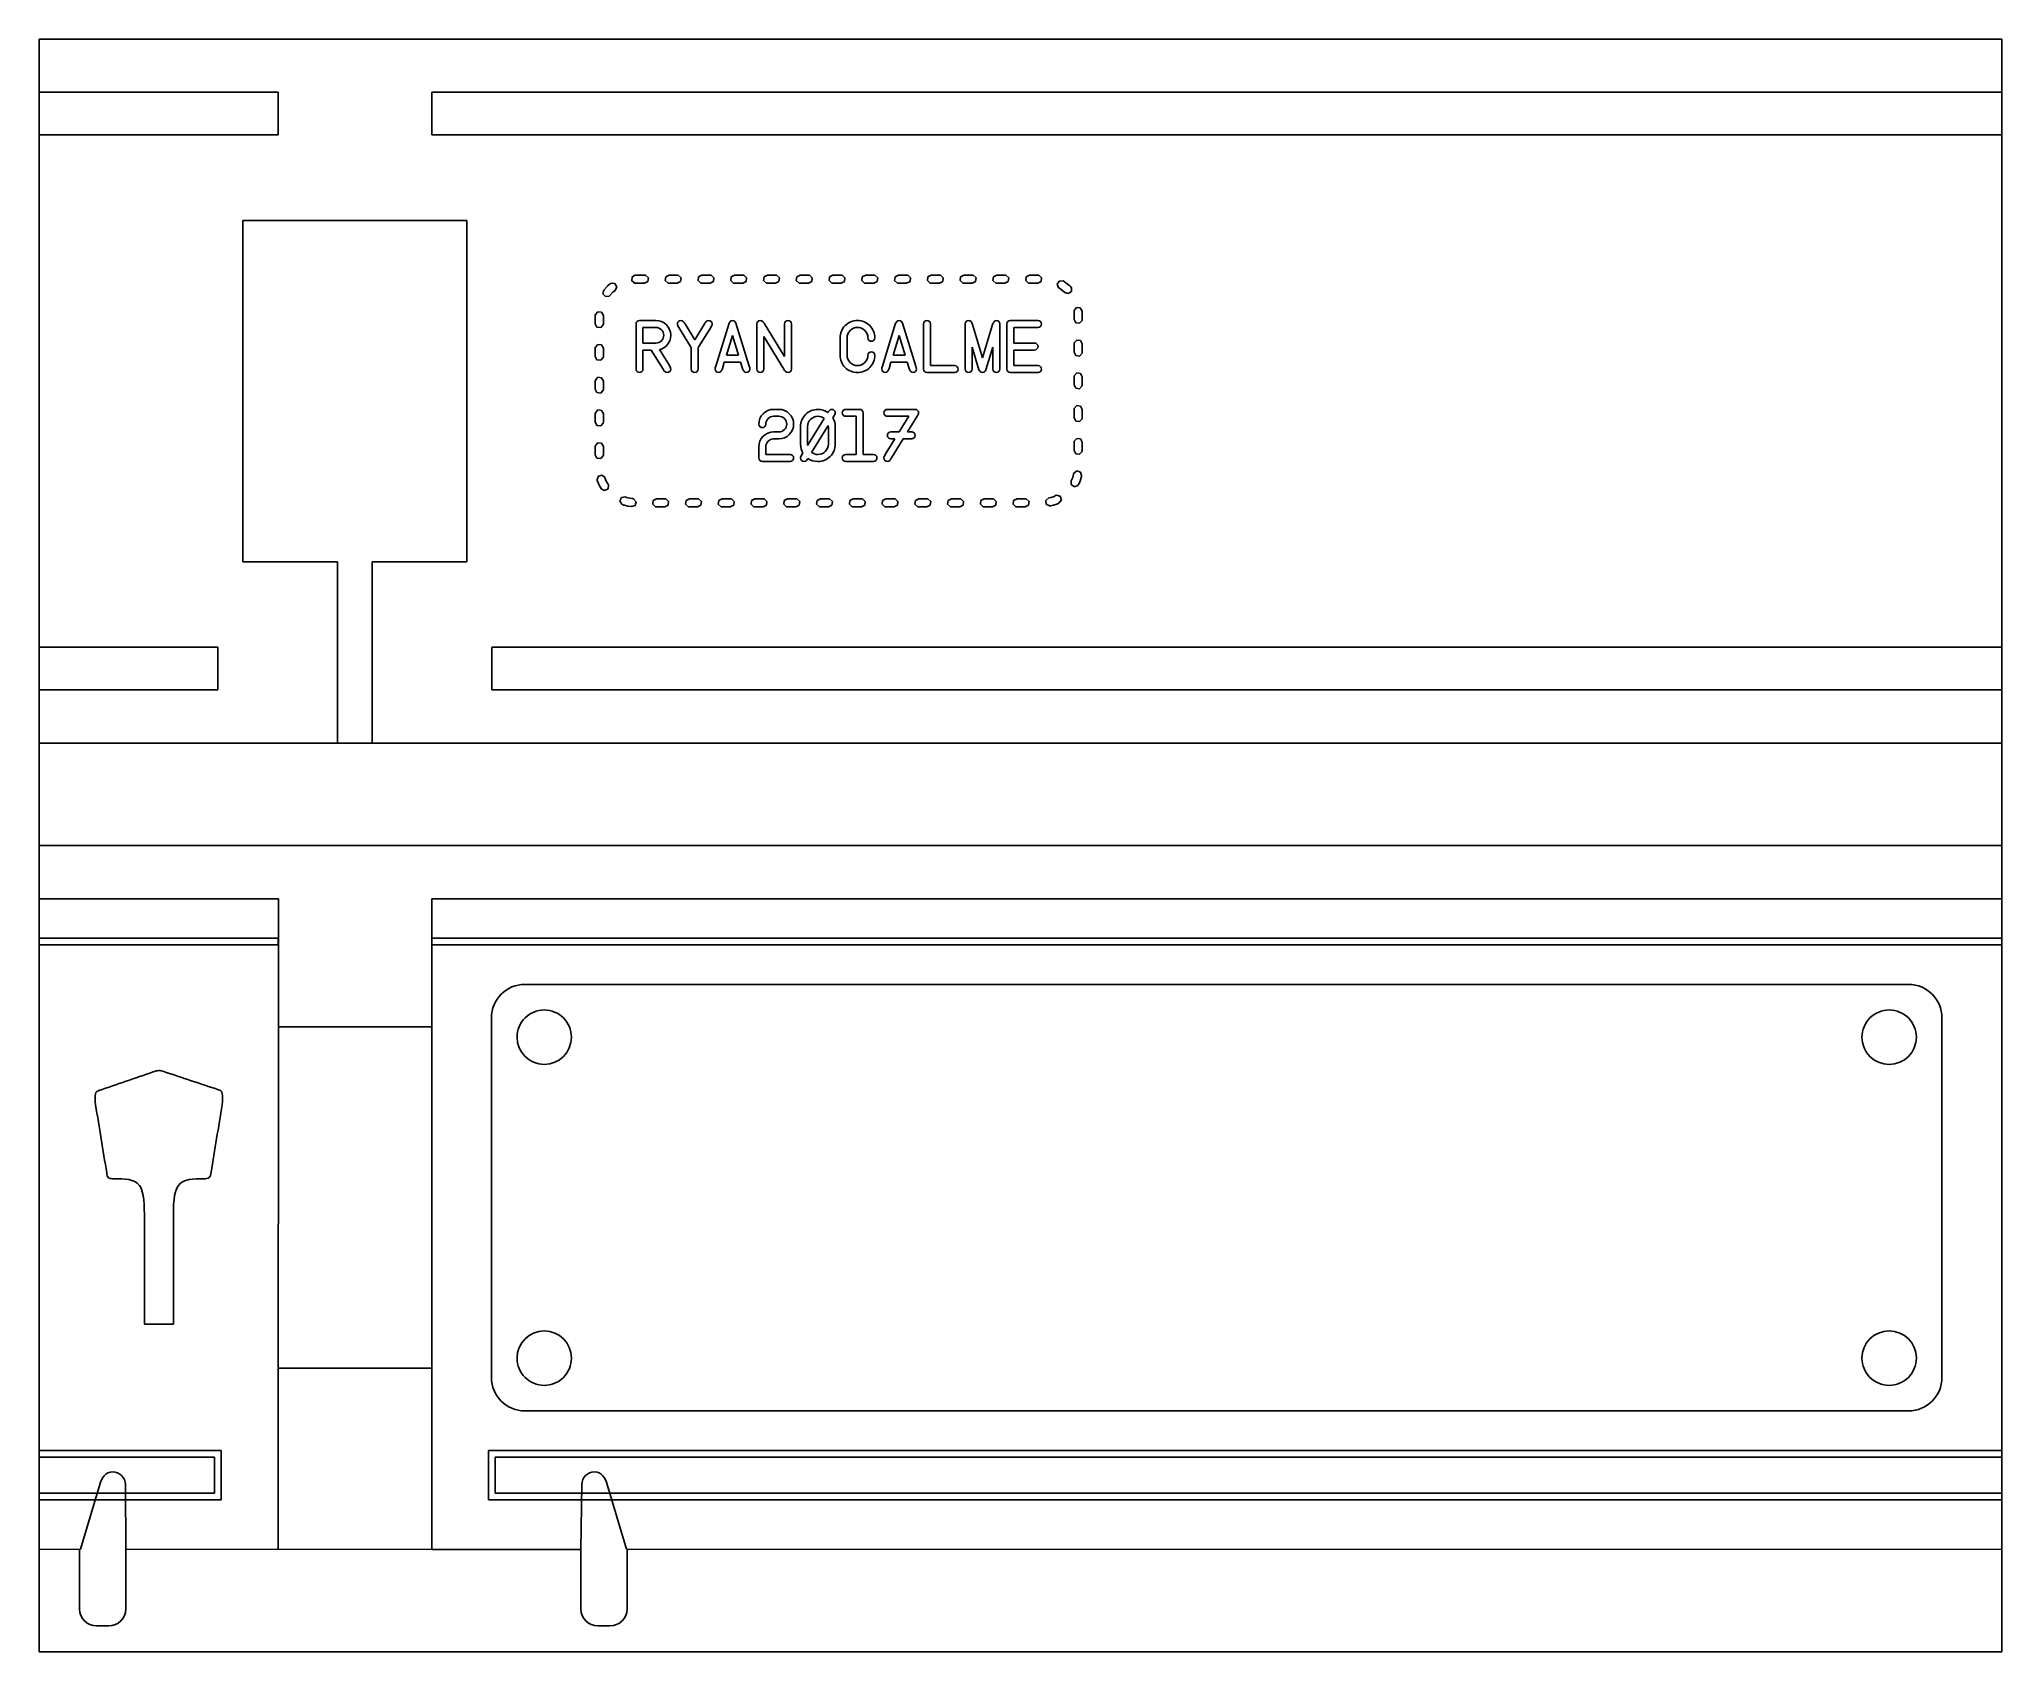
# Model space of a CAD drawing. Extents: x 6 to 299, y 8 to 248.
import ezdxf

# ---------------------------------------------------------------- set-up
doc = ezdxf.new("R2010")
doc.units = 0
doc.layers.add('Layer_1', color=7, linetype='CONTINUOUS')

msp = doc.modelspace()

# ---------------------------------------------------------------- linework, layer by layer
at = {"layer": 'Layer_1', "color": 7}
for p, q in [((6.45145, 247.538349), (298.551453, 247.538349)), ((6.45145, 142.763348), (6.45145, 247.538349)), ((298.551453, 247.538349), (298.551453, 142.763348)), ((298.551453, 142.763348), (6.45145, 142.763348)), ((6.45145, 127.523338), (6.45145, 142.763338)), ((298.551453, 142.763338), (298.551453, 127.523338)), ((6.45147, 22.748338), (6.45147, 127.523338)), ((6.45147, 127.523338), (298.55147, 127.523338)), ((298.55147, 127.523338), (298.55147, 22.748338)), ((6.45147, 119.585828), (42.05705, 119.585828)), ((42.05705, 119.585828), (41.99968, 22.760088)), ((64.85971, 22.753318), (64.85971, 119.585828)), ((64.85971, 119.585828), (298.55147, 119.585828)), ((64.85971, 100.535748), (41.9997, 100.535748)), ((41.9997, 49.735738), (64.85971, 49.735738)), ((12.58725, 22.754058), (15.45973, 32.381328)), ((19.26983, 32.381328), (19.32881, 22.748318)), ((87.1926, 32.381338), (87.06215, 22.748318)), ((93.87518, 22.754068), (91.0027, 32.381338)), ((12.58725, 22.754058), (6.45147, 22.748338)), ((6.45156, 22.748318), (6.45156, 7.507908)), ((12.44965, 13.884778), (12.44965, 22.748318)), ((41.99968, 22.760088), (19.32881, 22.748318)), ((19.32881, 22.748318), (19.32881, 13.884778)), ((41.99968, 22.760088), (64.85971, 22.753318)), ((87.06215, 22.748318), (64.85971, 22.753318)), ((87.06215, 13.884778), (87.06215, 22.748318)), ((298.551477, 22.748318), (93.87519, 22.754068)), ((298.55147, 22.748338), (93.87519, 22.754068)), ((93.94132, 22.748318), (93.94132, 13.884778)), ((298.551592, 7.507908), (298.551592, 22.748318)), ((16.78892, 11.344368), (14.98954, 11.344368)), ((91.40142, 11.344368), (89.60205, 11.344368)), ((6.45156, 7.507908), (298.551592, 7.507908))]:
    msp.add_line(p, q, dxfattribs=at)
at = {"layer": 'Layer_1', "color": 5}
for p, q in [((41.99964, 239.664352), (6.45142, 239.664352)), ((41.99964, 233.314351), (41.99964, 239.664352)), ((298.551448, 239.664352), (64.85975, 239.664352)), ((64.85975, 239.664352), (64.85975, 233.314351)), ((6.45142, 233.314351), (41.99964, 233.314351)), ((64.85975, 233.314351), (298.551448, 233.314351)), ((70.0983, 220.550754), (36.76131, 220.550754)), ((36.76131, 220.550754), (36.76131, 169.750748)), ((70.0983, 169.750748), (70.0983, 220.550754)), ((36.76131, 169.750748), (50.83177, 169.750748)), ((50.83177, 169.750748), (50.83177, 142.763248)), ((56.02732, 142.763248), (56.02732, 169.750748)), ((56.02732, 169.750748), (70.0983, 169.750748)), ((33.03688, 157.050788), (6.45142, 157.050788)), ((33.03688, 150.700788), (33.03688, 157.050788)), ((298.551448, 157.050788), (73.82199, 157.050788)), ((73.82199, 157.050788), (73.82199, 150.700788)), ((6.45142, 150.700788), (33.03688, 150.700788)), ((73.82199, 150.700788), (298.551448, 150.700788)), ((284.65578, 106.853858), (78.75568, 106.853858)), ((81.61546, 103.044268), (81.61546, 103.044268)), ((281.7955, 103.044268), (281.7955, 103.044268)), ((73.75547, 101.854158), (73.75547, 48.354058)), ((289.65548, 48.354058), (289.65548, 101.854158)), ((22.09846, 56.247828), (22.09846, 71.897928)), ((26.41646, 71.897928), (26.41646, 56.247828)), ((26.41646, 56.247828), (22.09846, 56.247828)), ((81.61546, 55.264228), (81.61546, 55.264228)), ((281.7955, 55.264228), (281.7955, 55.264228)), ((78.75568, 43.353848), (284.65578, 43.353848))]:
    msp.add_line(p, q, dxfattribs=at)
at = {"layer": 'Layer_1', "color": 3}
for p, q in [((90.96643, 210.751903), (90.4801, 210.206981)), ((91.00549, 210.794872), (90.96643, 210.751903)), ((91.05237, 210.830028), (91.00549, 210.794872)), ((91.44104, 211.126903), (91.05237, 210.830028)), ((91.57581, 211.205028), (91.44104, 211.126903)), ((92.13831, 211.1562), (91.57581, 211.205028)), ((92.41956, 210.667919), (92.13831, 211.1562)), ((92.18127, 210.1562), (92.41956, 210.667919)), ((94.68518, 212.152294), (94.63831, 211.589794)), ((94.63831, 211.589794), (95.07385, 211.230419)), ((95.17151, 212.435497), (94.68518, 212.152294)), ((95.07385, 211.230419), (95.22815, 211.2187)), ((95.2926, 212.441356), (95.17151, 212.435497)), ((95.22815, 211.2187), (95.31799, 211.222606)), ((95.31409, 212.439403), (95.2926, 212.441356)), ((95.3219, 212.443309), (95.31409, 212.439403)), ((95.31799, 211.222606), (95.3219, 211.222606)), ((96.54065, 212.443309), (95.3219, 212.443309)), ((95.3219, 211.222606), (96.54065, 211.222606)), ((96.69299, 212.423778), (96.54065, 212.443309)), ((96.54065, 211.222606), (97.04065, 211.484325)), ((97.11291, 212.044872), (96.69299, 212.423778)), ((97.04065, 211.484325), (97.11291, 212.044872)), ((99.69885, 212.181591), (99.62659, 211.621044)), ((99.62659, 211.621044), (100.04456, 211.242138)), ((100.19885, 212.443309), (99.69885, 212.181591)), ((100.04456, 211.242138), (100.19885, 211.222606)), ((101.4176, 212.443309), (100.19885, 212.443309)), ((100.19885, 211.222606), (101.4176, 211.222606)), ((101.56995, 212.423778), (101.4176, 212.443309)), ((101.4176, 211.222606), (101.9176, 211.484325)), ((101.98987, 212.044872), (101.56995, 212.423778)), ((101.9176, 211.484325), (101.98987, 212.044872)), ((104.57581, 212.181591), (104.50354, 211.621044)), ((104.50354, 211.621044), (104.92151, 211.242138)), ((105.07581, 212.443309), (104.57581, 212.181591)), ((104.92151, 211.242138), (105.07581, 211.222606)), ((106.29456, 212.443309), (105.07581, 212.443309)), ((105.07581, 211.222606), (106.29456, 211.222606)), ((106.4469, 212.423778), (106.29456, 212.443309)), ((106.29456, 211.222606), (106.79456, 211.484325)), ((106.86682, 212.044872), (106.4469, 212.423778)), ((106.79456, 211.484325), (106.86682, 212.044872)), ((109.45081, 212.181591), (109.38049, 211.621044)), ((109.38049, 211.621044), (109.79846, 211.242138)), ((109.95276, 212.443309), (109.45081, 212.181591)), ((109.79846, 211.242138), (109.95276, 211.222606)), ((111.17151, 212.443309), (109.95276, 212.443309)), ((109.95276, 211.222606), (111.17151, 211.222606)), ((111.32385, 212.423778), (111.17151, 212.443309)), ((111.17151, 211.222606), (111.67151, 211.484325)), ((111.74377, 212.044872), (111.32385, 212.423778)), ((111.67151, 211.484325), (111.74377, 212.044872)), ((114.32776, 212.181591), (114.25745, 211.621044)), ((114.25745, 211.621044), (114.67541, 211.242138)), ((114.82776, 212.443309), (114.32776, 212.181591)), ((114.67541, 211.242138), (114.82776, 211.222606)), ((116.04846, 212.443309), (114.82776, 212.443309)), ((114.82776, 211.222606), (116.04846, 211.222606)), ((116.20081, 212.423778), (116.04846, 212.443309)), ((116.04846, 211.222606), (116.54846, 211.484325)), ((116.61877, 212.044872), (116.20081, 212.423778)), ((116.54846, 211.484325), (116.61877, 212.044872)), ((119.20471, 212.181591), (119.1344, 211.621044)), ((119.1344, 211.621044), (119.55237, 211.242138)), ((119.70471, 212.443309), (119.20471, 212.181591)), ((119.55237, 211.242138), (119.70471, 211.222606)), ((120.92541, 212.443309), (119.70471, 212.443309)), ((119.70471, 211.222606), (120.92541, 211.222606)), ((121.07776, 212.423778), (120.92541, 212.443309)), ((120.92541, 211.222606), (121.42541, 211.484325)), ((121.49573, 212.044872), (121.07776, 212.423778)), ((121.42541, 211.484325), (121.49573, 212.044872)), ((124.08167, 212.181591), (124.01135, 211.621044)), ((124.01135, 211.621044), (124.42932, 211.242138)), ((124.58167, 212.443309), (124.08167, 212.181591)), ((124.42932, 211.242138), (124.58167, 211.222606)), ((125.80237, 212.443309), (124.58167, 212.443309)), ((124.58167, 211.222606), (125.80237, 211.222606)), ((125.95471, 212.423778), (125.80237, 212.443309)), ((125.80237, 211.222606), (126.30237, 211.484325)), ((126.37268, 212.044872), (125.95471, 212.423778)), ((126.30237, 211.484325), (126.37268, 212.044872)), ((128.95862, 212.181591), (128.88831, 211.621044)), ((128.88831, 211.621044), (129.30627, 211.242138)), ((129.45862, 212.443309), (128.95862, 212.181591)), ((129.30627, 211.242138), (129.45862, 211.222606)), ((130.67737, 212.443309), (129.45862, 212.443309)), ((129.45862, 211.222606), (130.67737, 211.222606)), ((130.83167, 212.423778), (130.67737, 212.443309)), ((130.67737, 211.222606), (131.17932, 211.484325)), ((131.24963, 212.044872), (130.83167, 212.423778)), ((131.17932, 211.484325), (131.24963, 212.044872)), ((133.83557, 212.181591), (133.76331, 211.621044)), ((133.76331, 211.621044), (134.18323, 211.242138)), ((134.33557, 212.443309), (133.83557, 212.181591)), ((134.18323, 211.242138), (134.33557, 211.222606)), ((135.55432, 212.443309), (134.33557, 212.443309)), ((134.33557, 211.222606), (135.55432, 211.222606)), ((135.70862, 212.423778), (135.55432, 212.443309)), ((135.55432, 211.222606), (136.05627, 211.484325)), ((136.12659, 212.044872), (135.70862, 212.423778)), ((136.05627, 211.484325), (136.12659, 212.044872)), ((138.71252, 212.181591), (138.64026, 211.621044)), ((138.64026, 211.621044), (139.06018, 211.242138)), ((139.21252, 212.443309), (138.71252, 212.181591)), ((139.06018, 211.242138), (139.21252, 211.222606)), ((140.43127, 212.443309), (139.21252, 212.443309)), ((139.21252, 211.222606), (140.43127, 211.222606)), ((140.58557, 212.423778), (140.43127, 212.443309)), ((140.43127, 211.222606), (140.93127, 211.484325)), ((141.00354, 212.044872), (140.58557, 212.423778)), ((140.93127, 211.484325), (141.00354, 212.044872)), ((143.58948, 212.181591), (143.51721, 211.621044)), ((143.51721, 211.621044), (143.93713, 211.242138)), ((144.08948, 212.443309), (143.58948, 212.181591)), ((143.93713, 211.242138), (144.08948, 211.222606)), ((145.30823, 212.443309), (144.08948, 212.443309)), ((144.08948, 211.222606), (145.30823, 211.222606)), ((145.46252, 212.423778), (145.30823, 212.443309)), ((145.30823, 211.222606), (145.80823, 211.484325)), ((145.88049, 212.044872), (145.46252, 212.423778)), ((145.80823, 211.484325), (145.88049, 212.044872)), ((148.46643, 212.181591), (148.39417, 211.621044)), ((148.39417, 211.621044), (148.81409, 211.242138)), ((148.96643, 212.443309), (148.46643, 212.181591)), ((148.81409, 211.242138), (148.96643, 211.222606)), ((150.18518, 212.443309), (148.96643, 212.443309)), ((148.96643, 211.222606), (150.18518, 211.222606)), ((150.33948, 212.423778), (150.18518, 212.443309)), ((150.18518, 211.222606), (150.68518, 211.484325)), ((150.75745, 212.044872), (150.33948, 212.423778)), ((150.68518, 211.484325), (150.75745, 212.044872)), ((153.34338, 212.181591), (153.27112, 211.621044)), ((153.27112, 211.621044), (153.68909, 211.242138)), ((153.84338, 212.443309), (153.34338, 212.181591)), ((153.68909, 211.242138), (153.84338, 211.222606)), ((155.06213, 212.443309), (153.84338, 212.443309)), ((153.84338, 211.222606), (155.06213, 211.222606)), ((155.21643, 212.423778), (155.06213, 212.443309)), ((155.06213, 211.222606), (155.56213, 211.484325)), ((155.6344, 212.044872), (155.21643, 212.423778)), ((155.56213, 211.484325), (155.6344, 212.044872)), ((158.28088, 211.548778), (157.96643, 211.080028)), ((157.96643, 211.080028), (158.17151, 210.552684)), ((158.17151, 210.552684), (158.29846, 210.466747)), ((158.84534, 211.558544), (158.28088, 211.548778)), ((158.29846, 210.466747), (158.34534, 210.443309)), ((158.34534, 210.443309), (159.06799, 209.892528)), ((158.93909, 211.511669), (158.84534, 211.558544)), ((158.98987, 211.486278), (158.93909, 211.511669)), ((159.03479, 211.451122), (158.98987, 211.486278)), ((159.84924, 210.830028), (159.03479, 211.451122)), ((159.89612, 210.794872), (159.84924, 210.830028)), ((159.93518, 210.751903), (159.89612, 210.794872)), ((159.99573, 210.683544), (159.93518, 210.751903)), ((160.08362, 210.556591), (159.99573, 210.683544)), ((160.07971, 209.992138), (160.08362, 210.556591)), ((90.4801, 210.206981), (90.34338, 209.660106)), ((90.34338, 209.660106), (90.71252, 209.234325)), ((90.71252, 209.234325), (91.27307, 209.294872)), ((91.27307, 209.294872), (91.39026, 209.394481)), ((91.39026, 209.394481), (91.83557, 209.894481)), ((91.83557, 209.894481), (92.18127, 210.1562)), ((159.06799, 209.892528), (159.08557, 209.872997)), ((159.08557, 209.872997), (159.1012, 209.867138)), ((159.1012, 209.867138), (159.11096, 209.859325)), ((159.11096, 209.859325), (159.11291, 209.863231)), ((159.11291, 209.863231), (159.61291, 209.673778)), ((159.61291, 209.673778), (160.07971, 209.992138)), ((160.83167, 207.613231), (160.4762, 207.173778)), ((161.39417, 207.572216), (160.83167, 207.613231)), ((161.68323, 207.085888), (161.39417, 207.572216)), ((89.22034, 206.568308), (89.20081, 206.414008)), ((89.20081, 206.414008), (89.20081, 205.195258)), ((89.20081, 205.195258), (89.46252, 204.695258)), ((89.59924, 206.986278), (89.22034, 206.568308)), ((89.46252, 204.695258), (90.02112, 204.622998)), ((90.15784, 206.914008), (89.59924, 206.986278)), ((90.02112, 204.622998), (90.40002, 205.042918)), ((90.41956, 206.414008), (90.15784, 206.914008)), ((90.40002, 205.042918), (90.41956, 205.195258)), ((90.41956, 205.195258), (90.41956, 206.414008)), ((95.27661, 198.437808), (95.27661, 205.155748)), ((95.79338, 205.672508), (98.24801, 205.672508)), ((98.24801, 204.638988), (96.31014, 204.638988)), ((96.31014, 204.638988), (96.31014, 202.313548)), ((98.24801, 204.638988), (98.24801, 204.638988)), ((103.3887, 201.796778), (101.63687, 204.638988)), ((102.56704, 205.155748), (104.01398, 202.809638)), ((104.01398, 202.809638), (105.46092, 205.155748)), ((106.3911, 204.638988), (104.63927, 201.796778)), ((107.1526, 198.851218), (109.11631, 205.259098)), ((109.11631, 205.259098), (109.12664, 205.259098)), ((110.1395, 205.259098), (110.14984, 205.259098)), ((110.14984, 205.259098), (112.11354, 198.851218)), ((113.25042, 198.437808), (113.25042, 205.155748)), ((114.12892, 205.517478), (114.12892, 205.517478)), ((114.3873, 205.155748), (117.38454, 200.292998)), ((117.38454, 200.292998), (117.38454, 205.155748)), ((118.41807, 205.155748), (118.41807, 198.437808)), ((131.95729, 198.851218), (133.921, 205.259098)), ((133.921, 205.259098), (133.93133, 205.259098)), ((134.94419, 205.259098), (134.95452, 205.259098)), ((134.95452, 205.259098), (136.91823, 198.851218)), ((138.05511, 198.437808), (138.05511, 205.155748)), ((139.08864, 205.155748), (139.08864, 198.954578)), ((139.08864, 205.155748), (139.08864, 205.155748)), ((144.25629, 198.437808), (144.25629, 205.155748)), ((145.34149, 205.052398), (146.84011, 200.132798)), ((146.84011, 200.132798), (148.33872, 205.052398)), ((149.42393, 205.155748), (149.42393, 198.437808)), ((149.42393, 205.155748), (149.42393, 205.155748)), ((150.45746, 198.437808), (150.45746, 205.155748)), ((150.97422, 205.672508), (155.10834, 205.672508)), ((155.10834, 204.638988), (151.49099, 204.638988)), ((151.49099, 204.638988), (151.49099, 202.313548)), ((160.4762, 207.173778), (160.46643, 207.019478)), ((160.46643, 207.019478), (160.48206, 206.708938)), ((160.48206, 206.708938), (160.48206, 205.833928)), ((160.48206, 205.833928), (160.74377, 205.333928)), ((160.74377, 205.333928), (161.30237, 205.263618)), ((161.30237, 205.263618), (161.68127, 205.681588)), ((161.68127, 205.681588), (161.70081, 205.833928)), ((161.70081, 206.775338), (161.68323, 207.085888)), ((161.70081, 206.757758), (161.70081, 206.775338)), ((161.70081, 206.742138), (161.70081, 206.757758)), ((161.70081, 205.833928), (161.70081, 206.742138)), ((89.22034, 201.691358), (89.20081, 201.537058)), ((89.59924, 202.109328), (89.22034, 201.691358)), ((90.15784, 202.039008), (89.59924, 202.109328)), ((90.41956, 201.537058), (90.15784, 202.039008)), ((96.31014, 202.313548), (98.24801, 202.313548)), ((103.49722, 201.621078), (103.3887, 201.796778)), ((103.49722, 198.437808), (103.49722, 201.621078)), ((104.63927, 201.796778), (104.53075, 201.621078)), ((104.53075, 201.621078), (104.53075, 198.437808)), ((109.63307, 203.460758), (108.7339, 200.504868)), ((110.53224, 200.504868), (109.63307, 203.460758)), ((117.28118, 198.437808), (114.28395, 203.300568)), ((114.28395, 203.300568), (114.28395, 198.437808)), ((125.65277, 200.504868), (125.65277, 203.088688)), ((126.6863, 203.088688), (126.6863, 200.504868)), ((134.43776, 203.460758), (133.53859, 200.504868)), ((135.33693, 200.504868), (134.43776, 203.460758)), ((146.32334, 198.334458), (145.28981, 201.708928)), ((145.28981, 201.708928), (145.28981, 198.437808)), ((148.3904, 201.708928), (147.35687, 198.334458)), ((148.3904, 198.437808), (148.3904, 201.708928)), ((151.49099, 202.313548), (154.59157, 202.313548)), ((160.50159, 202.330028), (160.48206, 202.177678)), ((160.48206, 202.177678), (160.48206, 200.956978)), ((160.88049, 202.747998), (160.50159, 202.330028)), ((161.43909, 202.677678), (160.88049, 202.747998)), ((161.70081, 202.177678), (161.43909, 202.677678)), ((161.70081, 200.956978), (161.70081, 202.177678)), ((89.20081, 201.537058), (89.20081, 200.318308)), ((89.20081, 200.318308), (89.46252, 199.818308)), ((89.46252, 199.818308), (90.02112, 199.746038)), ((90.02112, 199.746038), (90.40002, 200.165968)), ((90.40002, 200.165968), (90.41956, 200.318308)), ((90.41956, 200.318308), (90.41956, 201.537058)), ((97.55038, 201.280018), (96.31014, 201.280018)), ((96.31014, 201.280018), (96.31014, 198.437808)), ((99.30738, 198.437808), (97.55038, 201.280018)), ((98.76477, 201.336858), (100.23755, 198.954578)), ((108.41868, 199.471338), (108.13446, 198.541168)), ((110.84747, 199.471338), (108.41868, 199.471338)), ((108.7339, 200.504868), (110.53224, 200.504868)), ((111.13169, 198.541168), (110.84747, 199.471338)), ((129.78688, 200.504868), (129.78688, 200.504868)), ((133.22336, 199.471338), (132.93914, 198.541168)), ((135.65216, 199.471338), (133.22336, 199.471338)), ((133.53859, 200.504868), (135.33693, 200.504868)), ((135.93638, 198.541168), (135.65216, 199.471338)), ((139.08864, 198.954578), (142.70599, 198.954578)), ((154.59157, 201.280018), (151.49099, 201.280018)), ((151.49099, 201.280018), (151.49099, 198.954578)), ((151.49099, 198.954578), (155.10834, 198.954578)), ((160.48206, 200.956978), (160.74377, 200.456978)), ((160.74377, 200.456978), (161.30237, 200.386668)), ((161.30237, 200.386668), (161.68127, 200.804638)), ((161.68127, 200.804638), (161.70081, 200.956978)), ((89.22034, 196.814398), (89.20081, 196.660108)), ((89.20081, 196.660108), (89.20081, 195.441358)), ((89.59924, 197.232368), (89.22034, 196.814398)), ((90.15784, 197.162058), (89.59924, 197.232368)), ((90.41956, 196.660108), (90.15784, 197.162058)), ((90.41956, 195.441358), (90.41956, 196.660108)), ((142.70599, 197.921048), (138.57188, 197.921048)), ((146.33368, 198.334458), (146.32334, 198.334458)), ((147.35687, 198.334458), (147.34654, 198.334458)), ((155.10834, 197.921048), (150.97422, 197.921048)), ((160.50159, 197.453068), (160.48206, 197.300728)), ((160.48206, 197.300728), (160.48206, 196.081978)), ((160.48206, 196.081978), (160.74377, 195.580028)), ((160.88049, 197.871038), (160.50159, 197.453068)), ((161.43909, 197.800728), (160.88049, 197.871038)), ((161.30237, 195.509718), (161.68127, 195.927678)), ((161.70081, 197.300728), (161.43909, 197.800728)), ((161.68127, 195.927678), (161.70081, 196.081978)), ((161.70081, 196.081978), (161.70081, 197.300728)), ((89.20081, 195.441358), (89.46252, 194.941358)), ((89.46252, 194.941358), (90.02112, 194.871038)), ((90.02112, 194.871038), (90.40002, 195.289008)), ((90.40002, 195.289008), (90.41956, 195.441358)), ((160.88049, 192.996038), (160.50159, 192.576118)), ((160.74377, 195.580028), (161.30237, 195.509718)), ((161.43909, 192.923778), (160.88049, 192.996038)), ((161.70081, 192.423778), (161.43909, 192.923778)), ((89.22034, 191.937448), (89.20081, 191.785108)), ((89.20081, 191.785108), (89.20081, 190.564398)), ((89.20081, 190.564398), (89.46252, 190.064398)), ((89.59924, 192.355418), (89.22034, 191.937448)), ((89.46252, 190.064398), (90.02112, 189.994088)), ((90.15784, 192.285108), (89.59924, 192.355418)), ((90.02112, 189.994088), (90.40002, 190.412058)), ((90.41956, 191.785108), (90.15784, 192.285108)), ((90.40002, 190.412058), (90.41956, 190.564398)), ((90.41956, 190.564398), (90.41956, 191.785108)), ((115.76152, 192.443348), (116.53667, 192.443348)), ((116.53667, 191.409818), (115.76152, 191.409818)), ((120.81031, 187.084498), (123.28561, 191.094588)), ((123.89023, 190.050728), (121.41493, 186.040638)), ((124.72739, 191.409818), (124.58269, 191.172108)), ((126.48439, 192.443348), (128.55144, 192.443348)), ((128.03468, 191.409818), (126.48439, 191.409818)), ((128.03468, 185.725408), (128.03468, 191.409818)), ((129.06821, 191.926578), (129.06821, 185.725408)), ((132.68556, 192.443348), (136.81967, 192.443348)), ((135.87916, 191.409818), (132.68556, 191.409818)), ((134.44772, 189.084378), (135.87916, 191.409818)), ((137.12973, 191.409818), (135.69829, 189.084378)), ((160.50159, 192.576118), (160.48206, 192.423778)), ((160.48206, 192.423778), (160.48206, 191.205028)), ((160.48206, 191.205028), (160.74377, 190.703068)), ((160.74377, 190.703068), (161.30237, 190.632758)), ((161.30237, 190.632758), (161.68127, 191.050728)), ((161.68127, 191.050728), (161.70081, 191.205028)), ((161.70081, 191.205028), (161.70081, 192.423778)), ((89.22034, 187.060498), (89.20081, 186.908148)), ((89.59924, 187.478468), (89.22034, 187.060498)), ((90.15784, 187.408148), (89.59924, 187.478468)), ((90.41956, 186.908148), (90.15784, 187.408148)), ((115.76152, 189.084378), (116.53667, 189.084378)), ((116.53667, 188.050848), (115.76152, 188.050848)), ((119.76645, 187.275698), (119.76645, 189.859528)), ((120.79998, 189.859528), (120.79998, 187.275698)), ((120.81031, 187.084498), (120.81031, 187.084498)), ((123.90056, 187.275698), (123.90056, 189.859528)), ((124.93409, 189.859528), (124.93409, 187.275698)), ((132.3755, 185.725408), (133.80694, 188.050848)), ((133.20232, 189.084378), (134.44772, 189.084378)), ((133.80694, 188.050848), (133.20232, 188.050848)), ((135.05751, 188.050848), (133.30568, 185.208648)), ((136.30291, 188.050848), (135.05751, 188.050848)), ((135.69829, 189.084378), (136.30291, 189.084378)), ((160.50159, 187.699168), (160.48206, 187.546828)), ((160.48206, 187.546828), (160.48206, 186.328068)), ((160.88049, 188.119088), (160.50159, 187.699168)), ((161.43909, 188.046828), (160.88049, 188.119088)), ((161.70081, 187.546828), (161.43909, 188.046828)), ((161.70081, 186.328068), (161.70081, 187.546828)), ((89.20081, 186.908148), (89.20081, 185.687448)), ((89.20081, 185.687448), (89.46252, 185.187448)), ((89.46252, 185.187448), (90.02112, 185.117138)), ((90.02112, 185.117138), (90.40002, 185.535108)), ((90.40002, 185.535108), (90.41956, 185.687448)), ((90.41956, 185.687448), (90.41956, 186.908148)), ((113.56528, 185.208648), (113.56528, 186.888128)), ((118.21616, 184.691878), (114.08204, 184.691878)), ((114.59881, 186.888128), (114.59881, 185.725408)), ((114.59881, 185.725408), (118.21616, 185.725408)), ((119.97315, 185.725408), (120.11785, 185.963118)), ((126.48439, 185.725408), (128.03468, 185.725408)), ((130.6185, 184.691878), (126.48439, 184.691878)), ((129.06821, 185.725408), (130.6185, 185.725408)), ((160.48206, 186.328068), (160.74377, 185.828068)), ((160.74377, 185.828068), (161.30237, 185.755808)), ((161.30237, 185.755808), (161.68127, 186.173778)), ((161.68127, 186.173778), (161.70081, 186.328068)), ((89.66956, 182.513618), (89.47034, 181.986278)), ((89.47034, 181.986278), (89.50745, 181.835888)), ((89.50745, 181.835888), (89.67541, 181.414008)), ((90.21643, 182.652288), (89.66956, 182.513618)), ((89.67541, 181.414008), (89.68713, 181.384718)), ((89.68713, 181.384718), (89.70081, 181.355418)), ((89.70081, 181.355418), (89.93323, 180.910108)), ((90.64221, 182.283148), (90.21643, 182.652288)), ((90.80237, 181.878858), (90.64221, 182.283148)), ((90.99768, 181.507758), (90.80237, 181.878858)), ((91.12854, 181.306588), (90.99768, 181.507758)), ((91.10901, 180.609328), (91.19495, 181.167918)), ((91.19495, 181.167918), (91.12854, 181.306588)), ((160.10706, 181.894478), (160.06018, 181.806588)), ((160.06018, 181.806588), (160.06213, 181.242138)), ((160.06213, 181.242138), (160.52502, 180.921828)), ((160.26917, 182.310498), (160.10706, 181.894478)), ((160.3844, 182.730418), (160.26917, 182.310498)), ((160.39221, 182.775338), (160.3844, 182.730418)), ((160.43518, 182.923778), (160.39221, 182.775338)), ((160.87659, 183.275338), (160.43518, 182.923778)), ((160.52502, 180.921828), (161.05432, 181.117138)), ((161.4176, 183.113228), (160.87659, 183.275338)), ((161.05432, 181.117138), (161.14221, 181.244088)), ((161.14221, 181.244088), (161.20081, 181.355418)), ((161.20081, 181.355418), (161.21448, 181.384718)), ((161.21448, 181.384718), (161.2262, 181.414008)), ((161.2262, 181.414008), (161.41174, 181.880808)), ((161.41174, 181.880808), (161.42346, 181.912058)), ((161.59534, 182.578068), (161.4176, 183.113228)), ((161.42346, 181.912058), (161.43127, 181.943308)), ((161.43127, 181.943308), (161.56799, 182.431588)), ((161.56799, 182.431588), (161.57581, 182.462838)), ((161.57581, 182.462838), (161.58167, 182.496038)), ((161.58167, 182.496038), (161.59534, 182.578068)), ((89.93323, 180.910108), (89.9469, 180.882758)), ((89.9469, 180.882758), (89.96448, 180.857368)), ((89.96448, 180.857368), (90.10901, 180.638618)), ((90.10901, 180.638618), (90.6012, 180.363228)), ((90.6012, 180.363228), (91.10901, 180.609328)), ((93.13049, 179.312448), (92.88245, 178.804638)), ((92.88245, 178.804638), (93.15979, 178.312448)), ((93.68713, 179.400338), (93.13049, 179.312448)), ((93.15979, 178.312448), (93.29846, 178.244088)), ((93.29846, 178.244088), (93.48401, 178.181588)), ((93.48401, 178.181588), (93.51135, 178.171828)), ((93.84729, 179.347608), (93.68713, 179.400338)), ((94.32971, 179.232368), (93.84729, 179.347608)), ((94.76721, 179.171828), (94.32971, 179.232368)), ((94.91565, 179.130808), (94.76721, 179.171828)), ((95.27698, 178.697218), (94.91565, 179.130808)), ((95.12854, 178.154248), (95.27698, 178.697218)), ((97.83752, 178.878858), (97.76721, 178.320258)), ((97.76721, 178.320258), (98.18518, 177.941358)), ((98.33752, 179.140568), (97.83752, 178.878858)), ((99.55823, 179.140568), (98.33752, 179.140568)), ((99.71057, 179.121038), (99.55823, 179.140568)), ((99.55823, 177.921828), (100.05823, 178.183538)), ((100.12854, 178.742138), (99.71057, 179.121038)), ((100.05823, 178.183538), (100.12854, 178.742138)), ((102.71448, 178.878858), (102.64417, 178.320258)), ((102.64417, 178.320258), (103.06213, 177.941358)), ((103.21448, 179.140568), (102.71448, 178.878858)), ((104.43518, 179.140568), (103.21448, 179.140568)), ((104.58752, 179.121038), (104.43518, 179.140568)), ((104.43518, 177.921828), (104.93518, 178.183538)), ((105.00549, 178.742138), (104.58752, 179.121038)), ((104.93518, 178.183538), (105.00549, 178.742138)), ((107.59143, 178.878858), (107.52112, 178.320258)), ((107.52112, 178.320258), (107.93909, 177.941358)), ((108.09143, 179.140568), (107.59143, 178.878858)), ((109.31213, 179.140568), (108.09143, 179.140568)), ((109.46448, 179.121038), (109.31213, 179.140568)), ((109.31213, 177.921828), (109.81213, 178.183538)), ((109.88245, 178.742138), (109.46448, 179.121038)), ((109.81213, 178.183538), (109.88245, 178.742138)), ((112.46838, 178.878858), (112.39807, 178.320258)), ((112.39807, 178.320258), (112.81604, 177.941358)), ((112.96838, 179.140568), (112.46838, 178.878858)), ((114.18713, 179.140568), (112.96838, 179.140568)), ((114.34143, 179.121038), (114.18713, 179.140568)), ((114.18713, 177.921828), (114.68909, 178.183538)), ((114.7594, 178.742138), (114.34143, 179.121038)), ((114.68909, 178.183538), (114.7594, 178.742138)), ((117.34534, 178.878858), (117.27307, 178.320258)), ((117.27307, 178.320258), (117.69299, 177.941358)), ((117.84534, 179.140568), (117.34534, 178.878858)), ((119.06409, 179.140568), (117.84534, 179.140568)), ((119.21838, 179.121038), (119.06409, 179.140568)), ((119.06409, 177.921828), (119.56604, 178.183538)), ((119.63635, 178.742138), (119.21838, 179.121038)), ((119.56604, 178.183538), (119.63635, 178.742138)), ((122.22229, 178.878858), (122.15002, 178.320258)), ((122.15002, 178.320258), (122.56995, 177.941358)), ((122.72229, 179.140568), (122.22229, 178.878858)), ((123.94104, 179.140568), (122.72229, 179.140568)), ((124.09534, 179.121038), (123.94104, 179.140568)), ((123.94104, 177.921828), (124.44104, 178.183538)), ((124.51331, 178.742138), (124.09534, 179.121038)), ((124.44104, 178.183538), (124.51331, 178.742138)), ((127.09924, 178.878858), (127.02698, 178.320258)), ((127.02698, 178.320258), (127.4469, 177.941358)), ((127.59924, 179.140568), (127.09924, 178.878858)), ((128.81799, 179.140568), (127.59924, 179.140568)), ((128.97229, 179.121038), (128.81799, 179.140568)), ((128.81799, 177.921828), (129.31799, 178.183538)), ((129.39026, 178.742138), (128.97229, 179.121038)), ((129.31799, 178.183538), (129.39026, 178.742138)), ((131.9762, 178.878858), (131.90393, 178.320258)), ((131.90393, 178.320258), (132.32385, 177.941358)), ((132.4762, 179.140568), (131.9762, 178.878858)), ((133.69495, 179.140568), (132.4762, 179.140568)), ((133.84924, 179.121038), (133.69495, 179.140568)), ((133.69495, 177.921828), (134.19495, 178.183538)), ((134.26721, 178.742138), (133.84924, 179.121038)), ((134.19495, 178.183538), (134.26721, 178.742138)), ((136.85315, 178.878858), (136.78088, 178.320258)), ((136.78088, 178.320258), (137.19885, 177.941358)), ((137.35315, 179.140568), (136.85315, 178.878858)), ((138.5719, 179.140568), (137.35315, 179.140568)), ((138.7262, 179.121038), (138.5719, 179.140568)), ((138.5719, 177.921828), (139.0719, 178.183538)), ((139.14417, 178.742138), (138.7262, 179.121038)), ((139.0719, 178.183538), (139.14417, 178.742138)), ((141.7301, 178.878858), (141.65784, 178.320258)), ((141.65784, 178.320258), (142.07581, 177.941358)), ((142.2301, 179.140568), (141.7301, 178.878858)), ((143.44885, 179.140568), (142.2301, 179.140568)), ((143.6012, 179.121038), (143.44885, 179.140568)), ((143.44885, 177.921828), (143.94885, 178.183538)), ((144.02112, 178.742138), (143.6012, 179.121038)), ((143.94885, 178.183538), (144.02112, 178.742138)), ((146.60706, 178.878858), (146.53479, 178.320258)), ((146.53479, 178.320258), (146.95276, 177.941358)), ((147.10706, 179.140568), (146.60706, 178.878858)), ((148.32581, 179.140568), (147.10706, 179.140568)), ((148.47815, 179.121038), (148.32581, 179.140568)), ((148.32581, 177.921828), (148.82581, 178.183538)), ((148.89807, 178.742138), (148.47815, 179.121038)), ((148.82581, 178.183538), (148.89807, 178.742138)), ((151.48206, 178.878858), (151.41174, 178.320258)), ((151.41174, 178.320258), (151.82971, 177.941358)), ((151.98401, 179.140568), (151.48206, 178.878858)), ((153.20276, 179.140568), (151.98401, 179.140568)), ((153.3551, 179.121038), (153.20276, 179.140568)), ((153.20276, 177.921828), (153.70276, 178.183538)), ((153.77502, 178.742138), (153.3551, 179.121038)), ((153.70276, 178.183538), (153.77502, 178.742138)), ((156.70862, 179.263618), (156.28284, 178.894478)), ((156.28284, 178.894478), (156.34143, 178.333928)), ((156.34143, 178.333928), (156.83557, 178.062448)), ((157.05237, 179.345648), (156.70862, 179.263618)), ((157.49963, 179.496038), (157.05237, 179.345648)), ((157.39026, 178.171828), (157.4176, 178.181588)), ((157.4176, 178.181588), (157.92346, 178.351508)), ((157.7262, 179.609328), (157.49963, 179.496038)), ((157.87268, 179.662058), (157.7262, 179.609328)), ((158.41565, 179.509718), (157.87268, 179.662058)), ((157.92346, 178.351508), (157.96448, 178.365178)), ((157.96448, 178.365178), (158.00159, 178.384718)), ((158.00159, 178.384718), (158.27112, 178.519478)), ((158.27112, 178.519478), (158.6012, 178.976508)), ((158.6012, 178.976508), (158.41565, 179.509718)), ((93.51135, 178.171828), (93.5387, 178.165968)), ((93.5387, 178.165968), (94.06799, 178.040968)), ((94.06799, 178.040968), (94.09534, 178.035108)), ((94.09534, 178.035108), (94.12268, 178.031198)), ((94.12268, 178.031198), (94.59729, 177.964788)), ((94.59729, 177.964788), (95.12854, 178.154248)), ((98.18518, 177.941358), (98.33752, 177.921828)), ((98.33752, 177.921828), (99.55823, 177.921828)), ((103.06213, 177.941358), (103.21448, 177.921828)), ((103.21448, 177.921828), (104.43518, 177.921828)), ((107.93909, 177.941358), (108.09143, 177.921828)), ((108.09143, 177.921828), (109.31213, 177.921828)), ((112.81604, 177.941358), (112.96838, 177.921828)), ((112.96838, 177.921828), (114.18713, 177.921828)), ((117.69299, 177.941358), (117.84534, 177.921828)), ((117.84534, 177.921828), (119.06409, 177.921828)), ((122.56995, 177.941358), (122.72229, 177.921828)), ((122.72229, 177.921828), (123.94104, 177.921828)), ((127.4469, 177.941358), (127.59924, 177.921828)), ((127.59924, 177.921828), (128.81799, 177.921828)), ((132.32385, 177.941358), (132.4762, 177.921828)), ((132.4762, 177.921828), (133.69495, 177.921828)), ((137.19885, 177.941358), (137.35315, 177.921828)), ((137.35315, 177.921828), (138.5719, 177.921828)), ((142.07581, 177.941358), (142.2301, 177.921828)), ((142.2301, 177.921828), (143.44885, 177.921828)), ((146.95276, 177.941358), (147.10706, 177.921828)), ((147.10706, 177.921828), (148.32581, 177.921828)), ((151.82971, 177.941358), (151.98401, 177.921828)), ((151.98401, 177.921828), (153.20276, 177.921828)), ((156.83557, 178.062448), (156.98987, 178.078068)), ((156.98987, 178.078068), (157.36291, 178.165968)), ((157.36291, 178.165968), (157.39026, 178.171828)), ((6.45143, 113.736108), (6.45143, 112.735658)), ((41.99965, 113.736108), (6.45143, 113.736108)), ((6.45143, 112.735658), (41.99965, 112.735658)), ((41.99965, 112.735658), (41.99965, 113.736108)), ((64.85976, 113.736108), (64.85976, 112.735658)), ((298.551456, 113.736108), (64.85976, 113.736108)), ((64.85976, 112.735658), (298.551456, 112.735658)), ((298.551456, 112.735658), (298.551456, 113.736108)), ((6.45143, 37.472538), (6.45143, 36.472088)), ((33.53712, 37.472538), (6.45143, 37.472538)), ((6.45143, 36.472088), (32.53666, 36.472088)), ((32.53666, 36.472088), (32.53666, 31.122538)), ((33.53712, 30.122088), (33.53712, 37.472538)), ((73.32177, 37.472538), (73.32177, 30.122088)), ((298.551456, 37.472538), (73.32177, 37.472538)), ((74.32223, 31.122538), (74.32223, 36.472088)), ((74.32223, 36.472088), (298.551456, 36.472088)), ((298.551456, 36.472088), (298.551456, 37.472538)), ((32.53666, 31.122538), (6.45143, 31.122538)), ((6.45143, 31.122538), (6.45143, 30.122088)), ((6.45143, 30.122088), (33.53712, 30.122088)), ((73.32177, 30.122088), (298.551456, 30.122088)), ((298.551456, 31.122538), (74.32223, 31.122538)), ((298.551456, 30.122088), (298.551456, 31.122538))]:
    msp.add_line(p, q, dxfattribs=at)
for points in [[(95.27661, 205.155748), (95.27661, 205.296995), (95.326567, 205.417571), (95.42648, 205.517478)], [(95.42648, 205.517478), (95.529827, 205.620831), (95.652127, 205.672508), (95.79338, 205.672508)], [(98.24801, 205.672508), (98.854343, 205.672508), (99.371107, 205.457191), (99.7983, 205.026558)], [(99.06966, 204.297918), (98.842287, 204.525298), (98.568403, 204.638988), (98.24801, 204.638988)], [(99.7983, 205.026558), (100.22894, 204.599365), (100.44426, 204.082601), (100.44426, 203.476268)], [(101.43016, 205.155748), (101.43016, 205.296995), (101.480113, 205.417571), (101.58002, 205.517478)], [(101.63687, 204.638988), (101.499063, 204.842248), (101.43016, 205.014501), (101.43016, 205.155748)], [(101.58002, 205.517478), (101.683373, 205.620831), (101.805677, 205.672508), (101.94693, 205.672508)], [(101.94693, 205.672508), (102.088177, 205.672508), (102.208753, 205.620831), (102.30866, 205.517478)], [(102.30866, 205.517478), (102.412013, 205.417571), (102.49814, 205.296995), (102.56704, 205.155748)], [(105.46092, 205.155748), (105.529827, 205.296995), (105.614233, 205.417571), (105.71414, 205.517478)], [(105.71414, 205.517478), (105.817493, 205.620831), (105.939793, 205.672508), (106.08104, 205.672508)], [(106.08104, 205.672508), (106.222287, 205.672508), (106.342867, 205.620831), (106.44278, 205.517478)], [(106.5978, 205.155748), (106.5978, 205.014501), (106.5289, 204.842248), (106.3911, 204.638988)], [(106.44278, 205.517478), (106.546127, 205.417571), (106.5978, 205.296995), (106.5978, 205.155748)], [(109.12664, 205.259098), (109.143867, 205.355565), (109.1921, 205.441691), (109.27134, 205.517478)], [(109.27134, 205.517478), (109.371247, 205.620831), (109.491823, 205.672508), (109.63307, 205.672508)], [(109.63307, 205.672508), (109.774323, 205.672508), (109.896623, 205.620831), (109.99997, 205.517478)], [(109.99997, 205.517478), (110.075763, 205.441691), (110.122273, 205.355565), (110.1395, 205.259098)], [(113.25042, 205.155748), (113.25042, 205.296995), (113.300373, 205.417571), (113.40028, 205.517478)], [(113.40028, 205.517478), (113.503633, 205.620831), (113.625937, 205.672508), (113.76719, 205.672508)], [(113.76719, 205.672508), (113.908437, 205.672508), (114.029013, 205.620831), (114.12892, 205.517478)], [(114.12892, 205.517478), (114.232273, 205.417571), (114.3184, 205.296995), (114.3873, 205.155748)], [(117.38454, 205.155748), (117.38454, 205.296995), (117.434493, 205.417571), (117.5344, 205.517478)], [(117.5344, 205.517478), (117.637753, 205.620831), (117.760053, 205.672508), (117.9013, 205.672508)], [(117.9013, 205.672508), (118.042547, 205.672508), (118.163127, 205.620831), (118.26304, 205.517478)], [(118.26304, 205.517478), (118.366393, 205.417571), (118.41807, 205.296995), (118.41807, 205.155748)], [(125.65277, 203.088688), (125.65277, 203.801821), (125.90426, 204.409881), (126.40724, 204.912868)], [(126.40724, 204.912868), (126.913673, 205.419295), (127.523457, 205.672508), (128.23659, 205.672508)], [(128.23659, 204.638988), (127.809397, 204.638988), (127.444217, 204.487401), (127.14105, 204.184228)], [(128.23659, 205.672508), (128.949723, 205.672508), (129.557783, 205.419295), (130.06077, 204.912868)], [(129.33213, 204.184228), (129.028963, 204.487401), (128.663783, 204.638988), (128.23659, 204.638988)], [(130.06077, 204.912868), (130.567197, 204.409881), (130.82041, 203.801821), (130.82041, 203.088688)], [(133.93133, 205.259098), (133.948557, 205.355565), (133.996787, 205.441691), (134.07602, 205.517478)], [(134.07602, 205.517478), (134.175933, 205.620831), (134.296513, 205.672508), (134.43776, 205.672508)], [(134.43776, 205.672508), (134.579007, 205.672508), (134.701307, 205.620831), (134.80466, 205.517478)], [(134.80466, 205.517478), (134.880453, 205.441691), (134.926963, 205.355565), (134.94419, 205.259098)], [(138.05511, 205.155748), (138.05511, 205.296995), (138.105067, 205.417571), (138.20498, 205.517478)], [(138.20498, 205.517478), (138.308327, 205.620831), (138.430627, 205.672508), (138.57188, 205.672508)], [(138.57188, 205.672508), (138.713127, 205.672508), (138.833703, 205.620831), (138.93361, 205.517478)], [(138.93361, 205.517478), (139.036963, 205.417571), (139.08864, 205.296995), (139.08864, 205.155748)], [(144.25629, 205.155748), (144.25629, 205.296995), (144.307963, 205.419295), (144.41131, 205.522648)], [(144.41131, 205.522648), (144.511223, 205.622555), (144.631803, 205.672508), (144.77305, 205.672508)], [(144.77305, 205.672508), (144.914297, 205.672508), (145.036597, 205.622555), (145.13995, 205.522648)], [(145.13995, 205.522648), (145.229523, 205.429635), (145.296703, 205.272885), (145.34149, 205.052398)], [(148.33872, 205.052398), (148.428293, 205.286665), (148.50581, 205.443415), (148.57127, 205.522648)], [(148.57127, 205.522648), (148.65395, 205.622555), (148.765913, 205.672508), (148.90716, 205.672508)], [(148.90716, 205.672508), (149.048413, 205.672508), (149.168993, 205.620831), (149.2689, 205.517478)], [(149.2689, 205.517478), (149.372253, 205.417571), (149.42393, 205.296995), (149.42393, 205.155748)], [(150.45746, 205.155748), (150.45746, 205.296995), (150.507413, 205.417571), (150.60732, 205.517478)], [(150.60732, 205.517478), (150.710673, 205.620831), (150.832973, 205.672508), (150.97422, 205.672508)], [(155.10834, 205.672508), (155.249587, 205.672508), (155.370163, 205.620831), (155.47007, 205.517478)], [(155.47007, 204.788848), (155.370163, 204.688941), (155.249587, 204.638988), (155.10834, 204.638988)], [(155.47007, 205.517478), (155.573423, 205.417571), (155.6251, 205.296995), (155.6251, 205.155748)], [(155.6251, 205.155748), (155.6251, 205.014501), (155.573423, 204.892201), (155.47007, 204.788848)], [(98.24801, 202.313548), (98.568403, 202.313548), (98.842287, 202.427235), (99.06966, 202.654608)], [(99.80347, 201.925968), (99.500303, 201.622801), (99.15407, 201.426431), (98.76477, 201.336858)], [(99.41073, 203.476268), (99.41073, 203.796661), (99.29704, 204.070545), (99.06966, 204.297918)], [(99.06966, 202.654608), (99.29704, 202.881981), (99.41073, 203.155868), (99.41073, 203.476268)], [(100.44426, 203.476268), (100.44426, 202.869928), (100.230663, 202.353161), (99.80347, 201.925968)], [(127.14105, 204.184228), (126.837883, 203.881061), (126.6863, 203.515881), (126.6863, 203.088688)], [(129.78688, 203.088688), (129.78688, 203.515881), (129.635297, 203.881061), (129.33213, 204.184228)], [(129.93674, 202.721788), (129.836833, 202.825141), (129.78688, 202.947441), (129.78688, 203.088688)], [(130.30365, 202.571928), (130.162397, 202.571928), (130.040093, 202.621881), (129.93674, 202.721788)], [(130.66538, 202.721788), (130.565473, 202.621881), (130.444897, 202.571928), (130.30365, 202.571928)], [(130.82041, 203.088688), (130.82041, 202.947441), (130.768733, 202.825141), (130.66538, 202.721788)], [(154.59157, 202.313548), (154.732823, 202.313548), (154.853403, 202.261871), (154.95331, 202.158518)], [(154.95331, 202.158518), (155.056663, 202.058611), (155.10834, 201.938031), (155.10834, 201.796778)], [(155.10834, 201.796778), (155.10834, 201.655531), (155.056663, 201.533231), (154.95331, 201.429878)], [(100.23755, 198.954578), (100.375357, 198.751318), (100.44426, 198.579061), (100.44426, 198.437808)], [(107.04925, 198.437808), (107.04925, 198.554941), (107.0837, 198.692745), (107.1526, 198.851218)], [(112.11354, 198.851218), (112.18244, 198.692745), (112.21689, 198.554941), (112.21689, 198.437808)], [(126.40724, 198.675518), (125.90426, 199.181951), (125.65277, 199.791735), (125.65277, 200.504868)], [(128.23659, 197.921048), (127.523457, 197.921048), (126.913673, 198.172538), (126.40724, 198.675518)], [(126.6863, 200.504868), (126.6863, 200.077675), (126.837883, 199.712495), (127.14105, 199.409328)], [(127.14105, 199.409328), (127.444217, 199.106161), (127.809397, 198.954578), (128.23659, 198.954578)], [(128.23659, 198.954578), (128.663783, 198.954578), (129.028963, 199.106161), (129.33213, 199.409328)], [(130.06077, 198.675518), (129.557783, 198.172538), (128.949723, 197.921048), (128.23659, 197.921048)], [(129.33213, 199.409328), (129.635297, 199.712495), (129.78688, 200.077675), (129.78688, 200.504868)], [(129.78688, 200.504868), (129.78688, 200.646115), (129.836833, 200.766695), (129.93674, 200.866608)], [(129.93674, 200.866608), (130.040093, 200.969961), (130.162397, 201.021638), (130.30365, 201.021638)], [(130.82041, 200.504868), (130.82041, 199.791735), (130.567197, 199.181951), (130.06077, 198.675518)], [(130.30365, 201.021638), (130.444897, 201.021638), (130.565473, 200.969961), (130.66538, 200.866608)], [(130.66538, 200.866608), (130.768733, 200.766695), (130.82041, 200.646115), (130.82041, 200.504868)], [(131.85394, 198.437808), (131.85394, 198.554941), (131.88839, 198.692745), (131.95729, 198.851218)], [(136.91823, 198.851218), (136.98713, 198.692745), (137.02158, 198.554941), (137.02158, 198.437808)], [(142.70599, 198.954578), (142.847243, 198.954578), (142.967823, 198.902901), (143.06773, 198.799548)], [(143.06773, 198.799548), (143.171083, 198.699641), (143.22276, 198.579061), (143.22276, 198.437808)], [(154.95331, 201.429878), (154.853403, 201.329971), (154.732823, 201.280018), (154.59157, 201.280018)], [(155.10834, 198.954578), (155.249587, 198.954578), (155.370163, 198.902901), (155.47007, 198.799548)], [(155.47007, 198.799548), (155.573423, 198.699641), (155.6251, 198.579061), (155.6251, 198.437808)], [(95.42648, 198.070908), (95.326567, 198.174261), (95.27661, 198.296561), (95.27661, 198.437808)], [(95.79338, 197.921048), (95.652127, 197.921048), (95.529827, 197.971001), (95.42648, 198.070908)], [(96.15511, 198.070908), (96.055203, 197.971001), (95.934627, 197.921048), (95.79338, 197.921048)], [(96.31014, 198.437808), (96.31014, 198.296561), (96.258463, 198.174261), (96.15511, 198.070908)], [(99.56059, 198.070908), (99.460683, 198.174261), (99.37628, 198.296561), (99.30738, 198.437808)], [(99.92749, 197.921048), (99.786243, 197.921048), (99.663943, 197.971001), (99.56059, 198.070908)], [(100.28923, 198.070908), (100.189323, 197.971001), (100.068743, 197.921048), (99.92749, 197.921048)], [(100.44426, 198.437808), (100.44426, 198.296561), (100.392583, 198.174261), (100.28923, 198.070908)], [(103.64708, 198.070908), (103.547173, 198.174261), (103.49722, 198.296561), (103.49722, 198.437808)], [(104.01398, 197.921048), (103.872733, 197.921048), (103.750433, 197.971001), (103.64708, 198.070908)], [(104.37572, 198.070908), (104.275813, 197.971001), (104.155233, 197.921048), (104.01398, 197.921048)], [(104.53075, 198.437808), (104.53075, 198.296561), (104.479073, 198.174261), (104.37572, 198.070908)], [(107.19911, 198.070908), (107.099203, 198.174261), (107.04925, 198.296561), (107.04925, 198.437808)], [(107.56601, 197.921048), (107.424763, 197.921048), (107.302463, 197.971001), (107.19911, 198.070908)], [(107.90191, 198.070908), (107.81923, 197.971001), (107.707263, 197.921048), (107.56601, 197.921048)], [(108.13446, 198.541168), (108.065553, 198.331015), (107.988037, 198.174261), (107.90191, 198.070908)], [(111.35906, 198.070908), (111.27638, 198.174261), (111.20059, 198.331015), (111.13169, 198.541168)], [(111.70013, 197.921048), (111.558883, 197.921048), (111.445193, 197.971001), (111.35906, 198.070908)], [(112.06186, 198.070908), (111.961953, 197.971001), (111.841377, 197.921048), (111.70013, 197.921048)], [(112.21689, 198.437808), (112.21689, 198.296561), (112.165213, 198.174261), (112.06186, 198.070908)], [(113.40028, 198.070908), (113.300373, 198.174261), (113.25042, 198.296561), (113.25042, 198.437808)], [(113.76719, 197.921048), (113.625937, 197.921048), (113.503633, 197.971001), (113.40028, 198.070908)], [(114.12892, 198.070908), (114.029013, 197.971001), (113.908437, 197.921048), (113.76719, 197.921048)], [(114.28395, 198.437808), (114.28395, 198.296561), (114.232273, 198.174261), (114.12892, 198.070908)], [(117.5344, 198.070908), (117.434493, 198.174261), (117.350087, 198.296561), (117.28118, 198.437808)], [(117.9013, 197.921048), (117.760053, 197.921048), (117.637753, 197.971001), (117.5344, 198.070908)], [(118.26304, 198.070908), (118.163127, 197.971001), (118.042547, 197.921048), (117.9013, 197.921048)], [(118.41807, 198.437808), (118.41807, 198.296561), (118.366393, 198.174261), (118.26304, 198.070908)], [(132.0038, 198.070908), (131.903893, 198.174261), (131.85394, 198.296561), (131.85394, 198.437808)], [(132.3707, 197.921048), (132.229453, 197.921048), (132.107153, 197.971001), (132.0038, 198.070908)], [(132.7066, 198.070908), (132.62392, 197.971001), (132.511953, 197.921048), (132.3707, 197.921048)], [(132.93914, 198.541168), (132.87024, 198.331015), (132.792727, 198.174261), (132.7066, 198.070908)], [(136.16375, 198.070908), (136.08107, 198.174261), (136.00528, 198.331015), (135.93638, 198.541168)], [(136.50482, 197.921048), (136.363567, 197.921048), (136.249877, 197.971001), (136.16375, 198.070908)], [(136.86655, 198.070908), (136.766643, 197.971001), (136.646067, 197.921048), (136.50482, 197.921048)], [(137.02158, 198.437808), (137.02158, 198.296561), (136.969903, 198.174261), (136.86655, 198.070908)], [(138.20498, 198.070908), (138.105067, 198.174261), (138.05511, 198.296561), (138.05511, 198.437808)], [(138.57188, 197.921048), (138.430627, 197.921048), (138.308327, 197.971001), (138.20498, 198.070908)], [(143.06773, 198.070908), (142.967823, 197.971001), (142.847243, 197.921048), (142.70599, 197.921048)], [(143.22276, 198.437808), (143.22276, 198.296561), (143.171083, 198.174261), (143.06773, 198.070908)], [(144.40615, 198.070908), (144.306243, 198.174261), (144.25629, 198.296561), (144.25629, 198.437808)], [(144.77305, 197.921048), (144.631803, 197.921048), (144.509503, 197.971001), (144.40615, 198.070908)], [(145.13478, 198.070908), (145.034873, 197.971001), (144.914297, 197.921048), (144.77305, 197.921048)], [(145.28981, 198.437808), (145.28981, 198.296561), (145.238133, 198.174261), (145.13478, 198.070908)], [(146.47837, 198.076078), (146.399137, 198.151871), (146.350907, 198.237998), (146.33368, 198.334458)], [(146.84011, 197.921048), (146.698857, 197.921048), (146.578277, 197.972725), (146.47837, 198.076078)], [(147.20701, 198.076078), (147.103657, 197.972725), (146.981357, 197.921048), (146.84011, 197.921048)], [(147.34654, 198.334458), (147.329313, 198.237998), (147.282803, 198.151871), (147.20701, 198.076078)], [(148.54026, 198.070908), (148.440353, 198.174261), (148.3904, 198.296561), (148.3904, 198.437808)], [(148.90716, 197.921048), (148.765913, 197.921048), (148.643613, 197.971001), (148.54026, 198.070908)], [(149.2689, 198.070908), (149.168993, 197.971001), (149.048413, 197.921048), (148.90716, 197.921048)], [(149.42393, 198.437808), (149.42393, 198.296561), (149.372253, 198.174261), (149.2689, 198.070908)], [(150.60732, 198.070908), (150.507413, 198.174261), (150.45746, 198.296561), (150.45746, 198.437808)], [(150.97422, 197.921048), (150.832973, 197.921048), (150.710673, 197.971001), (150.60732, 198.070908)], [(155.47007, 198.070908), (155.370163, 197.971001), (155.249587, 197.921048), (155.10834, 197.921048)], [(155.6251, 198.437808), (155.6251, 198.296561), (155.573423, 198.174261), (155.47007, 198.070908)], [(113.56528, 190.247098), (113.56528, 190.853431), (113.778873, 191.370195), (114.20606, 191.797388)], [(113.71514, 189.880198), (113.615233, 189.983545), (113.56528, 190.105845), (113.56528, 190.247098)], [(114.08204, 189.730328), (113.940793, 189.730328), (113.818493, 189.780285), (113.71514, 189.880198)], [(114.44378, 189.880198), (114.343867, 189.780285), (114.223287, 189.730328), (114.08204, 189.730328)], [(114.20606, 191.797388), (114.6367, 192.228028), (115.155187, 192.443348), (115.76152, 192.443348)], [(114.59881, 190.247098), (114.59881, 190.105845), (114.547133, 189.983545), (114.44378, 189.880198)], [(114.93987, 191.068748), (114.712497, 190.841375), (114.59881, 190.567491), (114.59881, 190.247098)], [(115.76152, 191.409818), (115.441127, 191.409818), (115.167243, 191.296128), (114.93987, 191.068748)], [(116.53667, 192.443348), (117.14301, 192.443348), (117.659773, 192.228028), (118.08696, 191.797388)], [(117.35833, 191.068748), (117.13095, 191.296128), (116.857063, 191.409818), (116.53667, 191.409818)], [(117.69939, 190.247098), (117.69939, 190.567491), (117.585703, 190.841375), (117.35833, 191.068748)], [(117.35833, 189.425438), (117.585703, 189.652818), (117.69939, 189.926705), (117.69939, 190.247098)], [(118.08696, 191.797388), (118.5176, 191.370195), (118.73292, 190.853431), (118.73292, 190.247098)], [(118.73292, 190.247098), (118.73292, 189.640758), (118.5176, 189.122271), (118.08696, 188.691638)], [(119.76645, 189.859528), (119.76645, 190.572661), (120.01794, 191.180718), (120.52092, 191.683698)], [(120.52092, 191.683698), (121.027353, 192.190131), (121.637137, 192.443348), (122.35027, 192.443348)], [(121.25473, 190.955068), (120.951563, 190.651895), (120.79998, 190.286715), (120.79998, 189.859528)], [(122.35027, 191.409818), (121.923077, 191.409818), (121.557897, 191.258235), (121.25473, 190.955068)], [(122.35027, 192.443348), (122.90493, 192.443348), (123.39758, 192.290041), (123.82822, 191.983428)], [(123.28561, 191.094588), (123.016897, 191.304741), (122.705117, 191.409818), (122.35027, 191.409818)], [(123.82822, 191.983428), (123.890227, 192.100561), (123.966017, 192.203915), (124.05559, 192.293488)], [(123.90056, 189.859528), (123.90056, 189.924981), (123.897117, 189.988715), (123.89023, 190.050728)], [(124.05559, 192.293488), (124.155497, 192.393395), (124.276077, 192.443348), (124.41733, 192.443348)], [(124.41733, 192.443348), (124.558577, 192.443348), (124.679153, 192.391671), (124.77906, 192.288318)], [(124.58269, 191.172108), (124.816957, 190.782808), (124.93409, 190.345281), (124.93409, 189.859528)], [(124.93409, 191.926578), (124.93409, 191.785331), (124.86519, 191.613078), (124.72739, 191.409818)], [(124.77906, 192.288318), (124.882413, 192.188411), (124.93409, 192.067831), (124.93409, 191.926578)], [(125.96762, 191.926578), (125.96762, 192.067831), (126.017573, 192.188411), (126.11748, 192.288318)], [(126.11748, 191.559678), (126.017573, 191.663031), (125.96762, 191.785331), (125.96762, 191.926578)], [(126.11748, 192.288318), (126.220833, 192.391671), (126.343137, 192.443348), (126.48439, 192.443348)], [(126.48439, 191.409818), (126.343137, 191.409818), (126.220833, 191.459771), (126.11748, 191.559678)], [(128.55144, 192.443348), (128.692693, 192.443348), (128.813273, 192.391671), (128.91318, 192.288318)], [(128.91318, 192.288318), (129.016533, 192.188411), (129.06821, 192.067831), (129.06821, 191.926578)], [(132.16879, 191.926578), (132.16879, 192.067831), (132.218747, 192.188411), (132.31866, 192.288318)], [(132.31866, 191.559678), (132.218747, 191.663031), (132.16879, 191.785331), (132.16879, 191.926578)], [(132.31866, 192.288318), (132.422007, 192.391671), (132.544307, 192.443348), (132.68556, 192.443348)], [(132.68556, 191.409818), (132.544307, 191.409818), (132.422007, 191.459771), (132.31866, 191.559678)], [(136.81967, 192.443348), (136.960923, 192.443348), (137.081503, 192.391671), (137.18141, 192.288318)], [(137.33644, 191.926578), (137.33644, 191.785331), (137.267537, 191.613078), (137.12973, 191.409818)], [(137.18141, 192.288318), (137.284763, 192.188411), (137.33644, 192.067831), (137.33644, 191.926578)], [(113.56528, 186.888128), (113.56528, 187.494468), (113.778873, 188.011231), (114.20606, 188.438418)], [(114.20606, 188.438418), (114.6367, 188.869058), (115.155187, 189.084378), (115.76152, 189.084378)], [(114.93987, 187.709788), (114.712497, 187.482408), (114.59881, 187.208521), (114.59881, 186.888128)], [(115.76152, 188.050848), (115.441127, 188.050848), (115.167243, 187.937161), (114.93987, 187.709788)], [(116.53667, 189.084378), (116.857063, 189.084378), (117.13095, 189.198065), (117.35833, 189.425438)], [(118.08696, 188.691638), (117.659773, 188.264445), (117.14301, 188.050848), (116.53667, 188.050848)], [(120.11785, 185.963118), (119.883583, 186.352418), (119.76645, 186.789945), (119.76645, 187.275698)], [(120.79998, 187.275698), (120.79998, 187.210245), (120.803423, 187.146511), (120.81031, 187.084498)], [(123.44581, 186.180158), (123.748977, 186.483331), (123.90056, 186.848511), (123.90056, 187.275698)], [(124.93409, 187.275698), (124.93409, 186.562565), (124.680877, 185.952785), (124.17445, 185.446358)], [(132.68556, 188.567608), (132.68556, 188.708861), (132.735513, 188.829441), (132.83542, 188.929348)], [(132.83542, 188.200708), (132.735513, 188.304061), (132.68556, 188.426361), (132.68556, 188.567608)], [(132.83542, 188.929348), (132.938773, 189.032701), (133.061073, 189.084378), (133.20232, 189.084378)], [(133.20232, 188.050848), (133.061073, 188.050848), (132.938773, 188.100801), (132.83542, 188.200708)], [(136.30291, 189.084378), (136.444157, 189.084378), (136.564733, 189.032701), (136.66464, 188.929348)], [(136.66464, 188.200708), (136.564733, 188.100801), (136.444157, 188.050848), (136.30291, 188.050848)], [(136.66464, 188.929348), (136.767993, 188.829441), (136.81967, 188.708861), (136.81967, 188.567608)], [(136.81967, 188.567608), (136.81967, 188.426361), (136.767993, 188.304061), (136.66464, 188.200708)], [(113.71514, 184.841738), (113.615233, 184.945091), (113.56528, 185.067395), (113.56528, 185.208648)], [(114.08204, 184.691878), (113.940793, 184.691878), (113.818493, 184.741831), (113.71514, 184.841738)], [(118.21616, 185.725408), (118.357407, 185.725408), (118.477983, 185.673731), (118.57789, 185.570378)], [(118.57789, 184.841738), (118.477983, 184.741831), (118.357407, 184.691878), (118.21616, 184.691878)], [(118.57789, 185.570378), (118.681243, 185.470471), (118.73292, 185.349895), (118.73292, 185.208648)], [(118.73292, 185.208648), (118.73292, 185.067395), (118.681243, 184.945091), (118.57789, 184.841738)], [(119.76645, 185.208648), (119.76645, 185.349895), (119.83535, 185.522148), (119.97315, 185.725408)], [(119.91631, 184.841738), (119.816403, 184.945091), (119.76645, 185.067395), (119.76645, 185.208648)], [(120.28321, 184.691878), (120.141963, 184.691878), (120.019663, 184.741831), (119.91631, 184.841738)], [(120.65012, 184.846908), (120.546767, 184.743555), (120.424463, 184.691878), (120.28321, 184.691878)], [(120.87232, 185.151798), (120.810313, 185.034665), (120.736247, 184.933035), (120.65012, 184.846908)], [(122.35027, 184.691878), (121.79561, 184.691878), (121.30296, 184.845185), (120.87232, 185.151798)], [(121.41493, 186.040638), (121.683643, 185.830485), (121.995423, 185.725408), (122.35027, 185.725408)], [(122.35027, 185.725408), (122.777463, 185.725408), (123.142643, 185.876991), (123.44581, 186.180158)], [(124.17445, 185.446358), (123.671463, 184.943371), (123.063403, 184.691878), (122.35027, 184.691878)], [(125.96762, 185.208648), (125.96762, 185.349895), (126.017573, 185.470471), (126.11748, 185.570378)], [(126.11748, 184.841738), (126.017573, 184.945091), (125.96762, 185.067395), (125.96762, 185.208648)], [(126.11748, 185.570378), (126.220833, 185.673731), (126.343137, 185.725408), (126.48439, 185.725408)], [(126.48439, 184.691878), (126.343137, 184.691878), (126.220833, 184.741831), (126.11748, 184.841738)], [(130.6185, 185.725408), (130.759747, 185.725408), (130.880327, 185.673731), (130.98024, 185.570378)], [(130.98024, 184.841738), (130.880327, 184.741831), (130.759747, 184.691878), (130.6185, 184.691878)], [(130.98024, 185.570378), (131.083587, 185.470471), (131.13526, 185.349895), (131.13526, 185.208648)], [(131.13526, 185.208648), (131.13526, 185.067395), (131.083587, 184.945091), (130.98024, 184.841738)], [(132.16879, 185.208648), (132.16879, 185.349895), (132.237693, 185.522148), (132.3755, 185.725408)], [(132.31866, 184.841738), (132.218747, 184.945091), (132.16879, 185.067395), (132.16879, 185.208648)], [(132.68556, 184.691878), (132.544307, 184.691878), (132.422007, 184.741831), (132.31866, 184.841738)], [(133.04729, 184.841738), (132.947383, 184.741831), (132.826807, 184.691878), (132.68556, 184.691878)], [(133.30568, 185.208648), (133.236773, 185.067395), (133.150643, 184.945091), (133.04729, 184.841738)]]:
    msp.add_open_spline(points, degree=3, dxfattribs=at)
at = {"layer": 'Layer_1', "color": 5}
for points in [[(78.75568, 106.853858), (75.98568, 106.853858), (73.75547, 104.624158), (73.75547, 101.854158)], [(289.65548, 101.854158), (289.65548, 104.624158), (287.42578, 106.853858), (284.65578, 106.853858)], [(78.751607, 101.85787), (79.511117, 102.617476), (80.541283, 103.044239), (81.61546, 103.044268)], [(81.61546, 103.044268), (82.689635, 103.044236), (83.719798, 102.617472), (84.479306, 101.857867)], [(278.93166, 101.857863), (279.691166, 102.617468), (280.721326, 103.044234), (281.7955, 103.044268)], [(281.7955, 103.044268), (282.869674, 103.044234), (283.899834, 102.617468), (284.65934, 101.857863)], [(77.56557, 98.993868), (77.565464, 100.068045), (77.992097, 101.098264), (78.751607, 101.85787)], [(84.479306, 101.857867), (85.238814, 101.098261), (85.665446, 100.068043), (85.66534, 98.993868)], [(277.74563, 98.993868), (277.745524, 100.068042), (278.172154, 101.098258), (278.93166, 101.857863)], [(284.65934, 101.857863), (285.418846, 101.098258), (285.845476, 100.068042), (285.84537, 98.993868)], [(81.61546, 94.943988), (79.378797, 94.944049), (77.565636, 96.757205), (77.56557, 98.993868)], [(85.66534, 98.993868), (85.665274, 96.757209), (83.852119, 94.944054), (81.61546, 94.943988)], [(281.7955, 94.943988), (279.558844, 94.94406), (277.745696, 96.757212), (277.74563, 98.993868)], [(285.84537, 98.993868), (285.845304, 96.757212), (284.032156, 94.94406), (281.7955, 94.943988)], [(15.31922, 91.038178), (18.0175, 91.967318), (20.71544, 92.896348), (23.4131, 93.825278)], [(23.4131, 93.825278), (23.69487, 93.920198), (23.97632, 94.015008), (24.23725, 94.023238)], [(24.23725, 94.023238), (24.49818, 94.031468), (24.73927, 93.953108), (24.97993, 93.874888)], [(33.14067, 91.158778), (30.42059, 92.064098), (27.70034, 92.969468), (24.97993, 93.874888)], [(15.31922, 91.038178), (15.10278, 90.964108), (14.88602, 90.889928), (14.80516, 90.538658)], [(33.14067, 91.158778), (33.37593, 91.077418), (33.61102, 90.996108), (33.69917, 90.627168)], [(33.69917, 90.627168), (33.78731, 90.258218), (33.72857, 89.600498), (33.66984, 88.942888)], [(14.80516, 90.538658), (14.7243, 90.187388), (14.77951, 89.560688), (14.83481, 88.932858)], [(14.83481, 88.932858), (15.38875, 85.551948), (15.94272, 82.170828), (16.49672, 78.789508)], [(33.66984, 88.942888), (33.12556, 85.590418), (32.58124, 82.237658), (32.03687, 78.884598)], [(32.03687, 78.884598), (31.98378, 78.562418), (31.93064, 78.239958), (31.74043, 78.078578)], [(16.49672, 78.789508), (16.5436, 78.498948), (16.59052, 78.208178), (16.77958, 78.062688)], [(16.77958, 78.062688), (16.96864, 77.917198), (17.28805, 77.917208), (17.61294, 77.917208)], [(17.61294, 77.917208), (19.10838, 77.917208), (20.60356, 77.917198), (21.35101, 76.914268)], [(21.35101, 76.914268), (22.09846, 75.911328), (22.09846, 73.904608), (22.09846, 71.897928)], [(27.16316, 76.913968), (26.41646, 75.910738), (26.41646, 73.904608), (26.41646, 71.897928)], [(30.89585, 77.917208), (29.40298, 77.917208), (27.90985, 77.917198), (27.16316, 76.913968)], [(31.74043, 78.078578), (31.55022, 77.917198), (31.22331, 77.917208), (30.89585, 77.917208)], [(77.56557, 51.214348), (77.565636, 53.451011), (79.378797, 55.264167), (81.61546, 55.264228)], [(81.61546, 55.264228), (83.852119, 55.264162), (85.665274, 53.451008), (85.66534, 51.214348)], [(277.74563, 51.214348), (277.745696, 53.451004), (279.558844, 55.264156), (281.7955, 55.264228)], [(281.7955, 55.264228), (284.032156, 55.264156), (285.845304, 53.451004), (285.84537, 51.214348)], [(78.751607, 48.350346), (77.992097, 49.109952), (77.565464, 50.140171), (77.56557, 51.214348)], [(85.66534, 51.214348), (85.665446, 50.140173), (85.238814, 49.109955), (84.479306, 48.350349)], [(278.93166, 48.350353), (278.172154, 49.109958), (277.745524, 50.140174), (277.74563, 51.214348)], [(285.84537, 51.214348), (285.845476, 50.140174), (285.418846, 49.109958), (284.65934, 48.350353)], [(73.75547, 48.354058), (73.75547, 45.584058), (75.98568, 43.353848), (78.75568, 43.353848)], [(81.61546, 47.163948), (80.541283, 47.163977), (79.511117, 47.59074), (78.751607, 48.350346)], [(84.479306, 48.350349), (83.719798, 47.590744), (82.689635, 47.16398), (81.61546, 47.163948)], [(281.7955, 47.163948), (280.721326, 47.163983), (279.691166, 47.590748), (278.93166, 48.350353)], [(284.65934, 48.350353), (283.899834, 47.590748), (282.869674, 47.163983), (281.7955, 47.163948)], [(284.65578, 43.353848), (287.42578, 43.353848), (289.65548, 45.584058), (289.65548, 48.354058)]]:
    msp.add_open_spline(points, degree=3, dxfattribs=at)
at = {"layer": 'Layer_1', "color": 7}
for points in [[(15.45973, 32.381328), (15.76147, 33.392638), (16.30915, 34.286128), (17.36452, 34.286128)], [(17.36452, 34.286128), (18.41989, 34.286128), (19.26337, 33.436678), (19.26983, 32.381328)], [(89.09791, 34.286138), (88.04254, 34.286138), (87.20689, 33.436608), (87.1926, 32.381338)], [(91.0027, 32.381338), (90.70096, 33.392648), (90.15328, 34.286138), (89.09791, 34.286138)], [(14.98954, 11.344368), (13.58238, 11.344368), (12.44965, 12.477618), (12.44965, 13.884778)], [(19.32881, 13.884778), (19.32881, 12.477618), (18.19608, 11.344368), (16.78892, 11.344368)], [(89.60205, 11.344368), (88.19489, 11.344368), (87.06215, 12.477618), (87.06215, 13.884778)], [(93.94132, 13.884778), (93.94132, 12.477618), (92.80858, 11.344368), (91.40142, 11.344368)]]:
    msp.add_open_spline(points, degree=3, dxfattribs=at)

doc.saveas('drawing.dxf')
